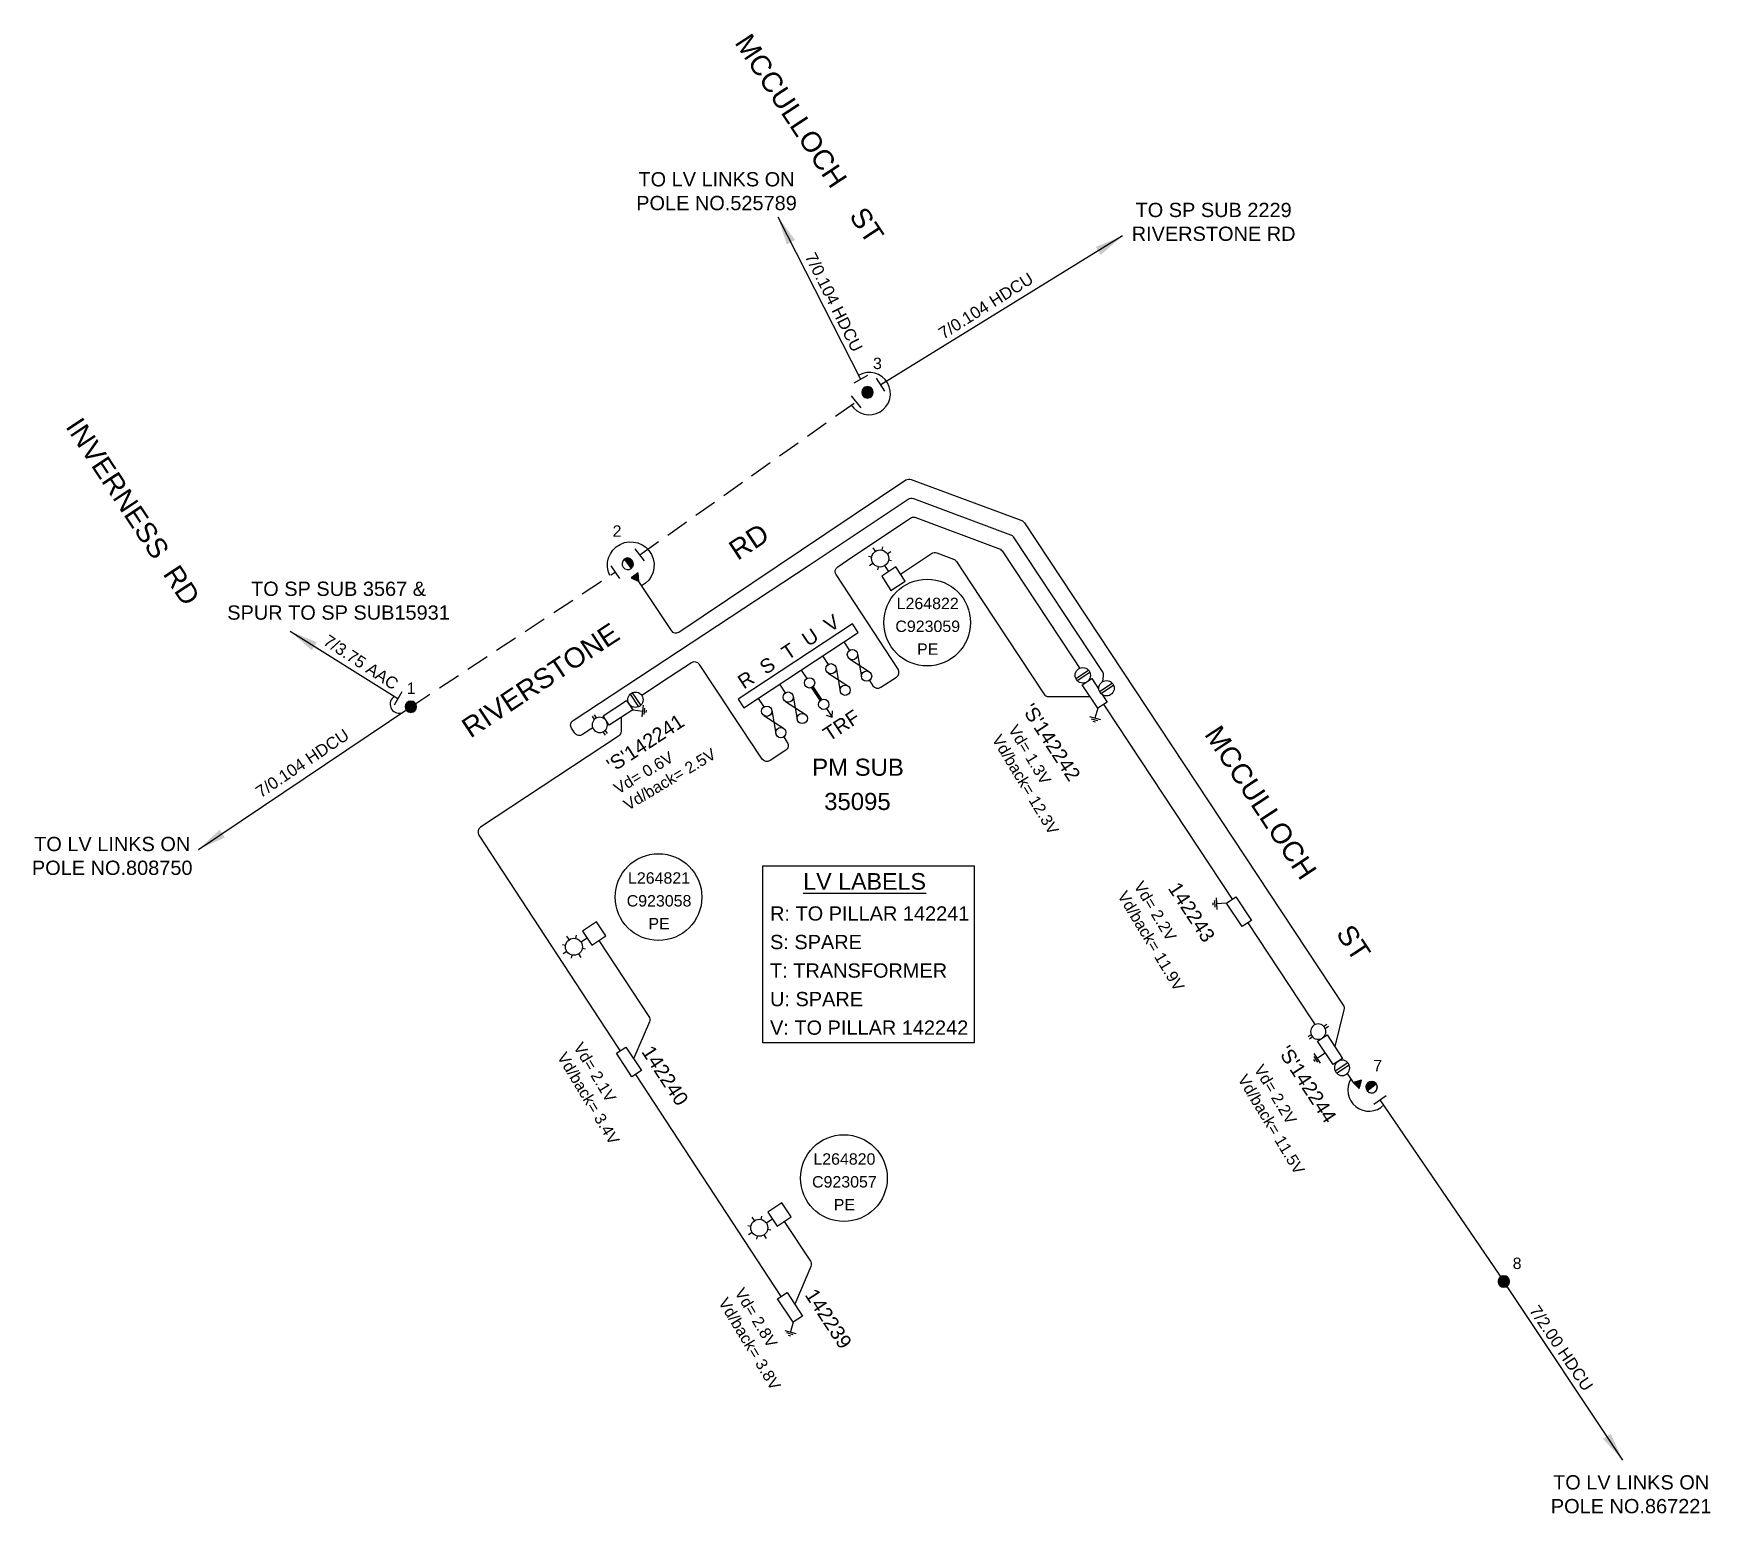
# Model space of a CAD drawing. Header units: metres. Extents: x 302064 to 305578, y 6265466 to 6271990.
# Drawn here: x 302885.8 to 303179.8, y 6267739.3 to 6267998.7 of the extents above; entities that cross this region are included whole.
import ezdxf
from ezdxf.enums import TextEntityAlignment as Align

# ---------------------------------------------------------------- set-up
doc = ezdxf.new("R2010")
doc.units = ezdxf.units.M
doc.linetypes.add('Cable New OH', pattern=[6, 4, -2])
doc.layers.get('0').update_dxf_attribs({"color": 6})
for name, color, linetype in [('_User Miscellaneous1', 7, 'Continuous'), ('Equip_SP_LV_NEW', 7, 'Continuous'), ('Notes_LV_MISC', 7, 'Continuous')]:
    doc.layers.add(name, color=color, linetype=linetype)
doc.styles.add('ARIAL', font='arial.ttf', dxfattribs={"height": 2})
doc.styles.add('POLE_LABEL', font='arial.ttf')
doc.styles.add('SL_LABEL', font='arial.ttf')
doc.styles.get("Standard").update_dxf_attribs({"font": 'arial.ttf'})
doc.linetypes.add('Cable 2', pattern='A,7.5,-0.4,[">",Standard,S=4,R=0,X=0.4,Y=-1.9],-4.2', length=12.1)
doc.linetypes.add('Cable 4', pattern='A,5.25,-0.1,["o",Standard,S=2,R=0,X=1.2,Y=-0.7],-4', length=9.35)
doc.linetypes.add('Cable New UG', pattern='A,7,-0.25,["x",Standard,S=2,R=0,X=0.2,Y=-0.8],-2.1', length=9.35)
doc.dimstyles.new('GISCAD Dim Style', dxfattribs={"dimtxt": 2.5, "dimasz": 3, "dimexe": 1.25, "dimexo": 0.625, "dimtad": 1, "dimtoh": 1, "dimdec": 1, "dimtxsty": 'ARIAL', "dimcen": 2.5, "dimadec": 0, "dimazin": 0, "dimtfac": 1, "dimtdec": 1, "dimtmove": 0, "dimatfit": 3, "dimfxl": 1.25, "dimarcsym": 0})

msp = doc.modelspace()

# ---------------------------------------------------------------- texts
at = {"layer": '_User Miscellaneous1', "lineweight": 25}
for s, rotation, p in [('MCCULLOCH    ST', 303.46246, (303008.627, 6267997.096)), ('INVERNESS  RD', 303.46246, (302891.327, 6267929.816)), ('RIVERSTONE                  RD', 33.63309, (302962.429, 6267875.097))]:
    msp.add_text(s, height=3.5, rotation=rotation, dxfattribs=at).set_placement(p)
at = {"layer": '_User Miscellaneous1', "lineweight": 25, "style": 'ARIAL'}
for s, p in [('V', (303025.717, 6267895.355)), ('U', (303021.96, 6267892.877)), ('T', (303018.204, 6267890.399)), ('R', (303010.691, 6267885.443)), ('S', (303014.448, 6267887.921)), ('TRF', (303027.428, 6267877.435))]:
    msp.add_text(s, height=2.5, rotation=33.41138, dxfattribs=at).set_placement(p, align=Align.MIDDLE_CENTER)
at = {"layer": '_User Miscellaneous1', "lineweight": 25, "char_height": 2.5, "attachment_point": 2, "style": 'ARIAL'}
for s, width, insert in [('TO LV LINKS ON POLE NO.525789', 36.04915, (303005.542, 6267974.401)), ('TO SP SUB 2229 RIVERSTONE RD ', 34.10401, (303092.674, 6267969.022)), ('TO SP SUB 3567 & SPUR TO SP SUB15931 ', 40.04248, (302939.294, 6267902.627)), ('TO LV LINKS ON POLE NO.808750', 36.04915, (302899.622, 6267857.896)), ('TO LV LINKS ON POLE NO.867221', 36.04915, (303165.857, 6267746.015, 62.019))]:
    msp.add_mtext_dynamic_manual_height_columns(s, width=width, gutter_width=17.5, heights=[10.798], dxfattribs=dict(at, insert=insert))
at = {"layer": '_User Miscellaneous1', "lineweight": 25, "char_height": 2.5, "width": 23.21823, "attachment_point": 1, "line_spacing_factor": 1.2}
for s, insert, rotation in [('\\pi2.332;{\\H0.83335x;\\C7;7/0.104 HDCU}', (303021.812, 6267962.637), 296.42601), ('\\pi2.332;{\\H0.83335x;\\C7;7/0.104 HDCU}', (303042.234, 6267945.554), 32.32703), ('\\pi4.2931;{\\H0.83335x;\\C7;7/3.75 AAC}', (302934.004, 6267895.825), 326.69478), ('\\pi2.332;{\\H0.83335x;\\C7;7/0.104 HDCU}', (302922.582, 6267865.073), 34), ('\\pi3.1413;{\\H0.83335x;\\C7;7/2.00 HDCU}', (303147.878, 6267778.653), 304)]:
    msp.add_mtext(s, dxfattribs=dict(at, insert=insert, rotation=rotation))
at = {"layer": '_User Miscellaneous1', "lineweight": 25, "char_height": 2, "width": 4.42822, "attachment_point": 1}
for s, insert in [('\\pi1.5593;3', (303031.418, 6267941.881)), ('\\pi1.5518;2', (302985.785, 6267912.492)), ('\\pi1.8458;1', (302949.4, 6267884.951)), ('\\pi1.5668;7', (303119.093, 6267818.806)), ('\\pi1.5552;8', (303143.535, 6267784.152))]:
    msp.add_mtext(s, dxfattribs=dict(at, insert=insert))
at = {"layer": '_User Miscellaneous1', "lineweight": 25, "attachment_point": 1, "line_spacing_factor": 1.2}
for s, insert, char_height, width in [('\\pi2.0954;PM SUB \\P\\pi4.2011;35095', (303020.217, 6267871.605), 3, 19.71264), ('      {\\H1.1667x;\\LLV \\fArial|b0|i0|c204|p34;LABEL\\fArial|b0|i0|c0|p34;S\\fArial|b0|i0|c204|p34;\\P\\H0.85714x;\\lR: }TO PILLAR 142241\\PS: SPARE\\PT{\\fArial|b0|i0|c204|p34;: }TRANSFORMER\\PU: SPARE\\PV{\\fArial|b0|i0|c204|p34;: }TO PILLAR 142242', (303014.926, 6267851.554), 2.49999, 36.38951)]:
    msp.add_mtext(s, dxfattribs=dict(at, insert=insert, char_height=char_height, width=width))
at = {"layer": '_User Miscellaneous1', "lineweight": 25, "char_height": 2, "attachment_point": 5, "line_spacing_factor": 1.2, "style": 'ARIAL'}
for s, insert in [('L264821\\PC923058\\PPE', (302995.472, 6267846.687)), ('L264820\\PC923057\\PPE', (303027.96, 6267797.437))]:
    msp.add_mtext(s, dxfattribs=dict(at, insert=insert))

# ---------------------------------------------------------------- blocks, each defined once
blk = doc.blocks.new('PILLAR_NEW')
blk.add_wipeout([(-2.47, 0.99), (2.47, 0.99), (2.47, -0.99), (-2.47, -0.99)])
at = {"lineweight": -3}
blk.add_lwpolyline([(-2.47, 0.99), (2.47, 0.99), (2.47, -0.99), (-2.47, -0.99)], close=True, dxfattribs=at)
for tag, height, flags, p in [('ASSET_NUM', 2.5, 8, (2, 4)), ('STREET_CODE', 0.2, 9, (1.5, 2)), ('OWNED_BY', 0.2, 9, (1.5, 1.8)), ('OPERATED_BY', 0.2, 9, (1.5, 1.6)), ('STATE', 0.2, 9, (1.5, 1.2)), ('SUPPORT_TYPE', 0.2, 9, (1.5, 1)), ('SUBURB', 0.2, 9, (1.5, 0.2)), ('STREETNAME', 0.2, 9, (1.5, 0)), ('MAINTAINED_BY', 0.2, 9, (1.5, 1.4)), ('USAGE', 0.2, 9, (1.5, 0.8)), ('LEGEND', 0.2, 9, (1.5, 0.6)), ('PARENT', 0.2, 9, (1.5, 0.4)), ('Z', 0.2, 1, (1.5, -0.6)), ('LOCATION', 0.2, 9, (1.5, -0.2)), ('NOTES', 0.2, 9, (1.5, -0.4))]:
    blk.add_attdef(tag, text='', height=height, dxfattribs=dict(flags=flags)).set_placement(p, align=Align.MIDDLE_LEFT)
blk = doc.blocks.new('POLE_EXT')
blk.add_hatch(color=256).paths.add_polyline_path([(-1, 0, 1), (1, 0, 1)])
blk.add_lwpolyline([(-1, 0, 1), (1, 0, 1)], format="xyb", close=True)
for tag, height, flags, p in [('pNumber', 2.5, 8, (-17.84, 2.07)), ('OWNED_BY', 0.2, 9, (1.35, -0.4)), ('SPECIAL_USE', 0.2, 9, (1.35, -0.8)), ('STATE', 0.2, 9, (1.35, -1)), ('cLV', 0.2, 9, (1.35, -1.4)), ('hDepth', 0.2, 9, (1.35, -1.6)), ('hDia', 0.2, 9, (1.35, -1.8)), ('cHV', 0.2, 9, (1.35, -2)), ('PARENT', 0.2, 9, (1.35, -0.6)), ('USAGE', 0.2, 9, (1.35, -1.2)), ('LBRACKET', 0.2, 9, (1.35, -2.2)), ('LExisting', 0.2, 9, (1.35, -2.4)), ('LANTNUMBER', 0.2, 9, (1.35, -2.6)), ('LOther', 0.2, 9, (1.35, -2.8)), ('LRemove', 0.2, 9, (1.35, -3)), ('cLinedev', 0.2, 9, (1.35, -3.4)), ('pExisting', 0.2, 9, (1.35, -3.8)), ('pFooting', 0.2, 9, (1.35, -4.4)), ('pNew', 0.2, 9, (1.35, -4.6)), ('pRelocate', 0.2, 9, (1.35, -5)), ('pRemove', 0.2, 9, (1.35, -5.2)), ('pReplace', 0.2, 9, (1.35, -5.4)), ('pStay', 0.2, 9, (1.35, -5.6)), ('pType', 0.2, 9, (1.35, -5.8)), ('LEGEND', 0.2, 9, (1.35, -3.2)), ('LOCATION', 0.2, 9, (1.35, -3.6)), ('PFNUMBER', 0.2, 9, (1.35, -4)), ('NEWPFNUMBER', 0.2, 9, (1.35, -4.2)), ('cspan', 0.2, 9, (1.35, -6)), ('STREETNAME', 0.2, 9, (1.35, -6.2)), ('SUBURB', 0.2, 9, (1.35, -6.4)), ('OPERATED_BY', 0.2, 9, (1.36, -7.01)), ('NOTES', 0.2, 9, (1.35, -6.6)), ('MAINTAINED_BY', 0.2, 9, (1.36, -6.81))]:
    blk.add_attdef(tag, text='', height=height, dxfattribs=dict(flags=flags)).set_placement(p, align=Align.MIDDLE_LEFT)
at = {"style": 'POLE_LABEL'}
for tag, height, flags, p in [('ASSET_NUM', 2.5, 8, (2, 2)), ('STRUCTURE_PLANT_NUMBER', 0.2, 9, (1.35, 0.03)), ('STREET_CODE', 0.2, 9, (1.35, -0.2))]:
    blk.add_attdef(tag, text='', height=height, dxfattribs=dict(at, flags=flags)).set_placement(p, align=Align.MIDDLE_LEFT)
at = {"flags": 1}
blk.add_attdef('Z', (1.35, -7.33), '', height=0.2, dxfattribs=at)
blk = doc.blocks.new('UGOH_NEW')
blk.add_hatch(color=256).paths.add_polyline_path([(-0.75, 1.7), (0.75, 1.7), (0, 3)])
blk.add_lwpolyline([(-0.75, 1.7), (0.75, 1.7), (0, 3)], close=True)
for tag, flags, p in [('CONSTRUCTED_VOLTAGE', 9, (1.5, 0)), ('ACTUAL_STATUS', 9, (1.5, -1.6)), ('OPERATING_VOLTAGE', 9, (1.5, -0.2)), ('ORIENTATION', 9, (1.5, -0.4)), ('STATE', 9, (1.5, -0.6)), ('OWNED_BY', 9, (1.5, -1)), ('OPERATED_BY', 9, (1.5, -1.2)), ('TYPE', 1, (1.5, -2)), ('USAGE', 9, (1.5, -0.8)), ('MAINTAINED_BY', 9, (1.5, -1.4)), ('NUMBER_OF_PHASES', 9, (1.5, -1.8))]:
    blk.add_attdef(tag, text='', height=0.2, dxfattribs=dict(flags=flags)).set_placement(p, align=Align.MIDDLE_LEFT)
blk = doc.blocks.new('*U77')
for tag, flags, p in [('ACTUAL_STATUS', 9, (1.5, 0)), ('CONSTRUCTED_VOLTAGE', 9, (1.5, -0.2)), ('OPERATING_VOLTAGE', 9, (1.5, -0.6)), ('ORIENTATION', 9, (1.5, -0.8)), ('STATE', 9, (1.5, -1)), ('SWITCH_TYPE', 9, (1.5, -1.2)), ('OWNED_BY', 9, (1.5, -1.8)), ('OPERATED_BY', 9, (1.5, -2)), ('TYPE', 9, (1.5, -2.6)), ('Z', 1, (1.5, -2.8)), ('NO_PHASES', 9, (1.5, -0.4)), ('USAGE', 9, (1.5, -1.4)), ('NOTES', 9, (1.5, -1.6)), ('MAINTAINED_BY', 9, (1.5, -2.2)), ('NUMBER_OF_PHASES', 9, (1.5, -2.4))]:
    blk.add_attdef(tag, text='', height=0.2, dxfattribs=dict(flags=flags)).set_placement(p, align=Align.MIDDLE_LEFT)
blk.add_wipeout([(-493.49, -42.93), (-493.46, -42.74), (-493.46, -42.56), (-493.48, -42.37), (-493.52, -42.19), (-493.59, -42.01), (-493.68, -41.85), (-493.79, -41.69), (-493.91, -41.55), (-494.06, -41.43), (-494.21, -41.33), (-494.38, -41.25), (-494.56, -41.19), (-494.74, -41.15), (-494.93, -41.14), (-495.12, -41.14), (-495.3, -41.18), (-495.48, -41.23), (-495.65, -41.31), (-495.81, -41.41), (-495.96, -41.53), (-496.09, -41.66), (-496.2, -41.81), (-496.3, -41.98), (-496.37, -42.15), (-496.42, -42.33), (-496.44, -42.52), (-496.44, -42.7), (-496.42, -42.89), (-496.38, -43.07), (-496.31, -43.25), (-496.22, -43.41), (-496.12, -43.57), (-495.99, -43.7), (-495.85, -43.83), (-495.69, -43.93), (-495.52, -44.01), (-495.34, -44.07), (-495.16, -44.11), (-494.97, -44.12), (-494.78, -44.11), (-494.6, -44.08), (-494.42, -44.03), (-494.25, -43.95), (-494.09, -43.85), (-493.94, -43.73), (-493.81, -43.6), (-493.7, -43.45), (-493.61, -43.28), (-493.54, -43.11)])
for p, q in [((-495.98, -41.53), (-494.34, -44)), ((-495.56, -41.26), (-493.93, -43.73))]:
    blk.add_line(p, q)
blk.add_circle((-494.95, -42.63), 1.5)
blk = doc.blocks.new('*U78')
for tag, flags, p in [('ACTUAL_STATUS', 9, (1.5, 0)), ('CONSTRUCTED_VOLTAGE', 9, (1.5, -0.2)), ('OPERATING_VOLTAGE', 9, (1.5, -0.6)), ('ORIENTATION', 9, (1.5, -0.8)), ('STATE', 9, (1.5, -1)), ('SWITCH_TYPE', 9, (1.5, -1.2)), ('OWNED_BY', 9, (1.5, -1.8)), ('OPERATED_BY', 9, (1.5, -2)), ('TYPE', 9, (1.5, -2.6)), ('Z', 1, (1.5, -2.8)), ('NO_PHASES', 9, (1.5, -0.4)), ('USAGE', 9, (1.5, -1.4)), ('NOTES', 9, (1.5, -1.6)), ('MAINTAINED_BY', 9, (1.5, -2.2)), ('NUMBER_OF_PHASES', 9, (1.5, -2.4))]:
    blk.add_attdef(tag, text='', height=0.2, dxfattribs=dict(flags=flags)).set_placement(p, align=Align.MIDDLE_LEFT)
blk.add_wipeout([(-494.65, -41.17), (-494.84, -41.14), (-495.03, -41.14), (-495.21, -41.16), (-495.39, -41.2), (-495.57, -41.27), (-495.74, -41.36), (-495.89, -41.47), (-496.03, -41.59), (-496.15, -41.73), (-496.25, -41.89), (-496.33, -42.06), (-496.39, -42.24), (-496.43, -42.42), (-496.45, -42.61), (-496.44, -42.8), (-496.4, -42.98), (-496.35, -43.16), (-496.27, -43.33), (-496.17, -43.49), (-496.05, -43.64), (-495.92, -43.77), (-495.77, -43.88), (-495.61, -43.97), (-495.43, -44.04), (-495.25, -44.09), (-495.07, -44.12), (-494.88, -44.12), (-494.69, -44.1), (-494.51, -44.06), (-494.33, -43.99), (-494.17, -43.9), (-494.01, -43.79), (-493.88, -43.67), (-493.75, -43.52), (-493.65, -43.37), (-493.57, -43.2), (-493.51, -43.02), (-493.47, -42.84), (-493.46, -42.65), (-493.47, -42.46), (-493.5, -42.28), (-493.56, -42.1), (-493.63, -41.93), (-493.73, -41.77), (-493.85, -41.62), (-493.98, -41.49), (-494.13, -41.38), (-494.3, -41.29), (-494.47, -41.21)])
for p, q in [((-496.32, -43.24), (-493.86, -41.61)), ((-496.05, -43.65), (-493.58, -42.02))]:
    blk.add_line(p, q)
blk.add_circle((-494.95, -42.63), 1.5)
blk = doc.blocks.new('earth')
at = {"layer": 'Equip_SP_LV_NEW'}
for p, q in [((0, 0), (0, -1.97)), ((-1.11, -1.97), (1.13, -1.97)), ((-0.66, -2.3), (0.63, -2.3)), ((-0.23, -2.67), (0.24, -2.67))]:
    blk.add_line(p, q, dxfattribs=at)
blk = doc.blocks.new('LV_UG_LINKS_OPEN_EXT')
for p, q in [((-0.25, 1.47), (-0.25, 2.22)), ((0.25, 1.47), (0.25, 2.22)), ((-0.25, -1.47), (-0.25, -2.22)), ((0.25, -1.47), (0.25, -2.22))]:
    blk.add_line(p, q)
at = {"flags": 9}
for tag, p in [('ACTUAL_STATUS', (0, 0)), ('CONSTRUCTED_VOLTAGE', (0, -0.2)), ('OPERATING_VOLTAGE', (0, -0.6)), ('ORIENTATION', (0, -0.8)), ('STATE', (0, -1)), ('SWITCH_TYPE', (0, -1.2)), ('NO_PHASES', (0, -0.4)), ('USAGE', (0, -1.4)), ('NOTES', (0, -1.6))]:
    blk.add_attdef(tag, text='', height=0.2, dxfattribs=at).set_placement(p, align=Align.MIDDLE_LEFT)
at = {"flags": 1}
blk.add_attdef('Z', (0, 0), '', height=0.2, dxfattribs=at)
blk.add_wipeout([(-0.25, 1.47), (-0.43, 1.43), (-0.61, 1.36), (-0.77, 1.28), (-0.93, 1.17), (-1.07, 1.05), (-1.19, 0.9), (-1.29, 0.75), (-1.38, 0.58), (-1.44, 0.4), (-1.48, 0.22), (-1.49, 0.03), (-1.49, -0.16), (-1.45, -0.34), (-1.4, -0.52), (-1.32, -0.69), (-1.23, -0.85), (-1.11, -1), (-0.98, -1.13), (-0.83, -1.24), (-0.66, -1.34), (-0.49, -1.41), (-0.31, -1.46), (-0.13, -1.49), (0.06, -1.49), (0.25, -1.47), (0.43, -1.43), (0.61, -1.36), (0.77, -1.28), (0.93, -1.17), (1.07, -1.05), (1.19, -0.9), (1.29, -0.75), (1.38, -0.58), (1.44, -0.4), (1.48, -0.22), (1.49, -0.03), (1.49, 0.16), (1.45, 0.34), (1.4, 0.52), (1.32, 0.69), (1.23, 0.85), (1.11, 1), (0.98, 1.13), (0.83, 1.24), (0.66, 1.34), (0.49, 1.41), (0.31, 1.46), (0.13, 1.49), (-0.06, 1.49)])
blk.add_lwpolyline([(0, -1.49, 1), (0, 1.49, 1)], format="xyb", close=True)
blk = doc.blocks.new('POLE_REPLACE_NEW')
for tag, flags, p in [('LOther', 9, (1.5, -2.6)), ('LRemove', 9, (1.5, -2.8)), ('LEGEND', 9, (1.5, -3)), ('cLinedev', 9, (1.5, -3.2)), ('cspan', 9, (1.5, -5.6)), ('SUBURB', 9, (1.5, -5.8)), ('pExisting', 9, (1.5, -3.4)), ('PFNUMBER', 9, (1.5, -3.6)), ('NEWPFNUMBER', 9, (1.5, -3.8)), ('pFooting', 9, (1.5, -4)), ('pNew', 9, (1.5, -4.2)), ('pNumber', 9, (1.5, -4.4)), ('pRelocate', 9, (1.5, -4.6)), ('pRemove', 9, (1.5, -4.8)), ('pReplace', 9, (1.5, -5)), ('pStay', 9, (1.5, -5.2)), ('pType', 9, (1.5, -5.4)), ('STREETNAME', 9, (1.5, -6)), ('OPERATED_BY', 9, (1.5, -6.6)), ('Z', 1, (1.5, -7)), ('LOCATION', 9, (1.5, -6.2)), ('NOTES', 9, (1.5, -6.4)), ('MAINTAINED_BY', 9, (1.5, -6.8))]:
    blk.add_attdef(tag, text='', height=0.2, dxfattribs=dict(flags=flags)).set_placement(p, align=Align.MIDDLE_LEFT)
blk.add_wipeout([(0, 1), (-0.13, 0.99), (-0.25, 0.97), (-0.37, 0.93), (-0.48, 0.88), (-0.59, 0.81), (-0.68, 0.73), (-0.77, 0.64), (-0.84, 0.54), (-0.9, 0.43), (-0.95, 0.31), (-0.98, 0.19), (-1, 0.06), (-1, -0.06), (-0.98, -0.19), (-0.95, -0.31), (-0.9, -0.43), (-0.84, -0.54), (-0.77, -0.64), (-0.68, -0.73), (-0.59, -0.81), (-0.48, -0.88), (-0.37, -0.93), (-0.25, -0.97), (-0.13, -0.99), (0, -1), (0.13, -0.99), (0.25, -0.97), (0.37, -0.93), (0.48, -0.88), (0.59, -0.81), (0.68, -0.73), (0.77, -0.64), (0.84, -0.54), (0.9, -0.43), (0.95, -0.31), (0.98, -0.19), (1, -0.06), (1, 0.06), (0.98, 0.19), (0.95, 0.31), (0.9, 0.43), (0.84, 0.54), (0.77, 0.64), (0.68, 0.73), (0.59, 0.81), (0.48, 0.88), (0.37, 0.93), (0.25, 0.97), (0.13, 0.99)])
h = blk.add_hatch(color=256)
edge = h.paths.add_edge_path()
edge.add_arc((0, 0), 1, 270, 450)
edge.add_line((0, 1), (0, -1))
blk.add_lwpolyline([(0, 1), (0, -1)])
at = {"lineweight": -3}
blk.add_arc((0, 0), 1, 90, 270, dxfattribs=at)
blk.add_arc((0, 0), 1, 270, 90)
for tag, height, flags, p in [('ASSET_NUM', 2.5, 8, (2, 2)), ('STREET_CODE', 0.2, 9, (1.5, 0)), ('OWNED_BY', 0.2, 9, (1.5, -0.2)), ('SPECIAL_USE', 0.2, 9, (1.5, -0.6)), ('STATE', 0.2, 9, (1.5, -0.8)), ('cLV', 0.2, 9, (1.5, -1.2)), ('cHV', 0.2, 9, (1.5, -1.8)), ('PARENT', 0.2, 9, (1.5, -0.4)), ('USAGE', 0.2, 9, (1.5, -1)), ('hDepth', 0.2, 9, (1.5, -1.4)), ('hDia', 0.2, 9, (1.5, -1.6)), ('LBRACKET', 0.2, 9, (1.5, -2)), ('LExisting', 0.2, 9, (1.5, -2.2)), ('LANTNUMBER', 0.2, 9, (1.5, -2.4))]:
    blk.add_attdef(tag, text='', height=height, dxfattribs=dict(flags=flags)).set_placement(p, align=Align.MIDDLE_LEFT)
at = {"style": 'POLE_LABEL', "flags": 9}
blk.add_attdef('STRUCTURE_PLANT_NUMBER', text='', height=0.2, dxfattribs=at).set_placement((1.5, 0.24), align=Align.MIDDLE_LEFT)
blk = doc.blocks.new('*U84')
for p, q in [((0, 5.72), (0, 6.47)), ((-2.25, 4.22), (-1.5, 4.22)), ((-1.46, 5.68), (-1.06, 5.28)), ((-1.46, 2.76), (-1.06, 3.16)), ((1.46, 5.68), (1.06, 5.28)), ((1.46, 2.76), (1.06, 3.16)), ((1.5, 4.22), (2.25, 4.22)), ((0, 0), (0, 2.72)), ((0, 0), (0, 0))]:
    blk.add_line(p, q)
blk.add_circle((0, 4.22), 1.5)
at = {"style": 'SL_LABEL'}
for tag, height, flags, p in [('ASSET_NUM', 2.5, 8, (2, 2)), ('STREET_CODE', 0.2, 9, (0, -0.2))]:
    blk.add_attdef(tag, text='', height=height, dxfattribs=dict(at, flags=flags)).set_placement(p, align=Align.MIDDLE_LEFT)
for tag, p, flags in [('Z', (0, 0), 1), ('OPERATED_BY', (0, -9.61), 9)]:
    blk.add_attdef(tag, p, '', height=0.2, dxfattribs=dict(flags=flags))
for tag, height, flags, p in [('CONSTRUCTED_VOLTAGE', 0.2, 9, (0, -0.4)), ('CONTROL_TYPE', 0.2, 9, (0, -0.6)), ('OPERATING_VOLTAGE', 0.2, 9, (0, -1.4)), ('ORIENTATION', 0.2, 9, (0, -1.6)), ('OWNED_BY', 0.2, 9, (0, -1.8)), ('STATE', 0.2, 9, (0, -2)), ('CEXIST', 0.2, 9, (0, -2.4)), ('CNEW', 0.2, 9, (0, -2.6)), ('CNUMBER', 0.2, 9, (0, -2.8)), ('CREMOVE', 0.2, 9, (0, -3)), ('LANTERN_PURPOSE', 0.2, 9, (0, -0.8)), ('LANTERN_TYPE', 0.2, 9, (0, -1)), ('NO_PHASES', 0.2, 9, (0, -1.2)), ('USAGE', 0.2, 9, (0, -2.2)), ('LNUMBER', 2.5, 8, (1.2, -2.8)), ('CREPLACE', 0.2, 9, (0, -3.2)), ('LKINGHEIGHT', 0.2, 9, (0, -3.4)), ('LBRACKET', 0.2, 9, (0, -3.6)), ('LBRACKETVOCAB', 0.2, 9, (0, -3.8)), ('LCATEGORY', 0.2, 9, (0, -4)), ('LCHARGE1', 0.2, 9, (0, -4.2)), ('LCHARGE1PERCENT', 0.2, 9, (0, -4.4)), ('LCHARGE2', 0.2, 9, (0, -4.6)), ('LCHARGE2PERCENT', 0.2, 9, (0, -4.8)), ('LCHARGE3', 0.2, 9, (0, -5)), ('LCHARGE3PERCENT', 0.2, 9, (0, -5.2)), ('LEXIST', 0.2, 9, (0, -5.4)), ('LLAMP', 0.2, 9, (0, -5.6)), ('LLAMPVOCAB', 0.2, 9, (0, -5.8)), ('SUBURB', 0.2, 9, (0, -8.6)), ('STREETNAME', 0.2, 9, (0, -8.8)), ('LMAST', 0.2, 9, (0, -6)), ('LMASTVOCAB', 0.2, 9, (0, -6.2)), ('LNEW', 0.2, 9, (0, -6.4)), ('LANTNUMBER', 0.2, 9, (0, -6.6)), ('LOUTREACH', 0.2, 9, (0, -7)), ('LOUTREACHVOCAB', 0.2, 9, (0, -7.2)), ('LRATECODE', 0.2, 9, (0, -7.4)), ('LREMOVE', 0.2, 9, (0, -7.6)), ('LREPLACE', 0.2, 9, (0, -7.8)), ('LTYPE', 0.2, 9, (0, -8)), ('LTYPEVOCAB', 0.2, 9, (0, -8.2)), ('LEGEND', 0.2, 9, (0, -8.4)), ('LOCATION', 0.2, 9, (0, -9)), ('NOTES', 0.2, 9, (0, -9.2)), ('MAINTAINED_BY', 0.2, 9, (0, -9.86))]:
    blk.add_attdef(tag, text='', height=height, dxfattribs=dict(flags=flags)).set_placement(p, align=Align.MIDDLE_LEFT)
blk = doc.blocks.new('COLUMN_NEW')
blk.add_wipeout([(-1.485, -1.485), (1.485, -1.485), (1.485, 1.485), (-1.485, 1.485)])
at = {"lineweight": -3}
blk.add_lwpolyline([(-1.485, -1.485), (1.485, -1.485), (1.485, 1.485), (-1.485, 1.485)], close=True, dxfattribs=at)
for tag, height, flags, p in [('ASSET_NUM', 2.5, 8, (2, 2)), ('STREET_CODE', 0.2, 9, (1.5, 0)), ('Z', 0.2, 1, (1.5, -2.8)), ('OWNED_BY', 0.2, 9, (1.5, -0.4)), ('OPERATED_BY', 0.2, 9, (1.5, -0.6)), ('STATE', 0.2, 9, (1.5, -1)), ('SUBURB', 0.2, 9, (1.5, -1.8)), ('STREETNAME', 0.2, 9, (1.5, -2)), ('COLUMN_TYPE', 0.2, 9, (1.5, -0.2)), ('USAGE', 0.2, 9, (1.5, -1.2)), ('MAINTAINED_BY', 0.2, 9, (1.5, -0.8)), ('LEGEND', 0.2, 9, (1.5, -1.4)), ('PARENT', 0.2, 9, (1.5, -1.6)), ('LOCATION', 0.2, 9, (1.5, -2.2)), ('NOTES', 0.2, 9, (1.5, -2.4)), ('LABEL_ALIGNMENT', 0.2, 9, (1.5, -2.6))]:
    blk.add_attdef(tag, text='', height=height, dxfattribs=dict(flags=flags)).set_placement(p, align=Align.MIDDLE_LEFT)
at = {"style": 'POLE_LABEL', "flags": 9}
blk.add_attdef('STRUCTURE_PLANT_NUMBER', text='', height=0.2, dxfattribs=at).set_placement((1.5, 0.242), align=Align.MIDDLE_LEFT)
blk = doc.blocks.new('*U103')
for tag, flags, p in [('ACTUAL_STATUS', 9, (1.5, 0)), ('CONSTRUCTED_VOLTAGE', 9, (1.5, -0.2)), ('OPERATING_VOLTAGE', 9, (1.5, -0.6)), ('ORIENTATION', 9, (1.5, -0.8)), ('STATE', 9, (1.5, -1)), ('SWITCH_TYPE', 9, (1.5, -1.2)), ('OWNED_BY', 9, (1.5, -1.8)), ('OPERATED_BY', 9, (1.5, -2)), ('TYPE', 9, (1.5, -2.6)), ('Z', 1, (1.5, -2.8)), ('NO_PHASES', 9, (1.5, -0.4)), ('USAGE', 9, (1.5, -1.4)), ('NOTES', 9, (1.5, -1.6)), ('MAINTAINED_BY', 9, (1.5, -2.2)), ('NUMBER_OF_PHASES', 9, (1.5, -2.4))]:
    blk.add_attdef(tag, text='', height=0.2, dxfattribs=dict(flags=flags)).set_placement(p, align=Align.MIDDLE_LEFT)
blk.add_wipeout([(-494.78, -40.95), (-494.96, -40.92), (-495.15, -40.92), (-495.34, -40.94), (-495.52, -40.99), (-495.7, -41.05), (-495.86, -41.14), (-496.01, -41.25), (-496.15, -41.38), (-496.27, -41.52), (-496.38, -41.68), (-496.46, -41.84), (-496.52, -42.02), (-496.56, -42.21), (-496.57, -42.39), (-496.56, -42.58), (-496.53, -42.76), (-496.47, -42.94), (-496.4, -43.11), (-496.3, -43.27), (-496.18, -43.42), (-496.04, -43.55), (-495.89, -43.66), (-495.73, -43.76), (-495.56, -43.83), (-495.38, -43.88), (-495.19, -43.9), (-495, -43.9), (-494.82, -43.88), (-494.63, -43.84), (-494.46, -43.77), (-494.29, -43.68), (-494.14, -43.58), (-494, -43.45), (-493.88, -43.31), (-493.78, -43.15), (-493.7, -42.98), (-493.63, -42.8), (-493.6, -42.62), (-493.58, -42.43), (-493.59, -42.24), (-493.63, -42.06), (-493.68, -41.88), (-493.76, -41.71), (-493.86, -41.55), (-493.97, -41.4), (-494.11, -41.27), (-494.26, -41.16), (-494.42, -41.07), (-494.6, -41)])
for p, q in [((-496.45, -43.02), (-493.98, -41.39)), ((-496.17, -43.44), (-493.71, -41.81))]:
    blk.add_line(p, q)
blk.add_circle((-495.08, -42.41), 1.5)

# ---------------------------------------------------------------- hatches: boundary and pattern name
at = {"layer": '_User Miscellaneous1', "lineweight": 25}
msp.add_hatch(color=256, dxfattribs=at).paths.add_polyline_path([(303022.491, 6267884.239, -0.101021), (303022.19, 6267884.041), (303023.697, 6267881.756, -0.101021), (303023.998, 6267881.955)])

# ---------------------------------------------------------------- linework, layer by layer
for p, q in [((303024.125, 6267889.607), (303025.116, 6267888.105)), ((303027.882, 6267892.084), (303028.873, 6267890.582)), ((303030.255, 6267889.984), (303030.96, 6267885.92)), ((303020.368, 6267887.13), (303021.36, 6267885.627)), ((303025.121, 6267886.599), (303028.58, 6267884.352)), ((303026.498, 6267887.507), (303027.203, 6267883.444)), ((303028.878, 6267889.076), (303032.337, 6267886.829)), ((303016.612, 6267884.652), (303017.603, 6267883.149)), ((303017.608, 6267881.643), (303021.067, 6267879.396)), ((303018.986, 6267882.552), (303019.69, 6267878.488)), ((303015.229, 6267880.074), (303015.934, 6267876.01)), ((303024.829, 6267880.368), (303025.818, 6267878.868))]:
    msp.add_line(p, q, dxfattribs=at)
for points in [[(303029.149, 6267933.607, 2.3261184), (303030.498, 6267938.839)], [(302986.847, 6267903.686, -2.3758694), (302992.42, 6267901.879)], [(302949.107, 6267882.52, 0.8458189), (302950.307, 6267879.593)]]:
    msp.add_lwpolyline(points, format="xyb", dxfattribs=at)
at = {"layer": '_User Miscellaneous1', "lineweight": 25, "flags": 128}
for points in [[(303031.984, 6267938.743), (303029.633, 6267937.439)], [(303035.069, 6267936.027), (303033.575, 6267938.262)], [(303029.137, 6267935.191), (303030.818, 6267933.092)], [(302992.947, 6267906.266), (302991.294, 6267908.386)], [(302987.006, 6267905.4), (302988.543, 6267903.194)], [(302950.4, 6267883.297), (302949.026, 6267880.986)], [(303120.733, 6267811.041), (303122.935, 6267812.584)]]:
    msp.add_lwpolyline(points, dxfattribs=at)
at = {"layer": '_User Miscellaneous1', "linetype": 'Cable New OH', "lineweight": 25}
for points in [[(302992.121, 6267907.326), (303029.978, 6267934.142)], [(302951.956, 6267880.703), (302987.774, 6267904.297)]]:
    msp.add_lwpolyline(points, dxfattribs=at)
at = {"layer": '_User Miscellaneous1', "linetype": 'Cable New UG', "lineweight": 25, "flags": 128}
for points in [[(302991.196, 6267903.731), (302997.577, 6267894.076, 0.4163235), (302998.968, 6267893.797), (303024.701, 6267911.069), (303038.751, 6267920.444, -0.2407155), (303039.655, 6267920.55), (303059.043, 6267913.33, -0.1589428), (303059.529, 6267912.944), (303115.391, 6267828.391, -0.209709), (303115.527, 6267827.599), (303113.926, 6267821.139)], [(302986.076, 6267878.453), (302982.077, 6267875.81, -0.4142136), (302980.692, 6267876.093), (302980.14, 6267876.927, -0.4142136), (302980.423, 6267878.313), (303021.801, 6267905.509), (303026.37, 6267908.576), (303039.141, 6267917.098, -0.2407155), (303040.045, 6267917.203), (303057.08, 6267910.86, -0.1589428), (303057.565, 6267910.474), (303073.152, 6267886.882, -0.209709), (303073.288, 6267886.09), (303072.939, 6267883.403)], [(303032.344, 6267885.324), (303032.963, 6267884.388, 0.4137057), (303034.348, 6267884.106), (303037.087, 6267885.914, 0.4135155), (303037.372, 6267887.298), (303026.5, 6267903.853, -0.4120632), (303026.781, 6267905.234), (303029.287, 6267906.916), (303039.547, 6267913.762, -0.1993022), (303040.3, 6267913.907), (303054.958, 6267908.449, -0.1985406), (303055.59, 6267908.021), (303095.933, 6267846.958)], [(302988.809, 6267878.807), (302988.809, 6267876.399, -0.2518077), (302988.36, 6267875.564), (302964.175, 6267859.577, 0.4129018), (302963.889, 6267858.195), (303016.824, 6267777.329)], [(303098.662, 6267842.828), (303116.93, 6267815.176, 0.1857782), (303117.515, 6267814.759), (303118.4, 6267814.531)]]:
    msp.add_lwpolyline(points, format="xyb", dxfattribs=at)
at = {"layer": '_User Miscellaneous1', "lineweight": 25}
for points in [[(303010.361, 6267880.521), (303030.383, 6267893.726), (303029.387, 6267895.237), (303009.366, 6267882.031)], [(303013.676, 6267821.782), (303013.676, 6267852.804), (303050.727, 6267852.804), (303050.727, 6267821.782)]]:
    msp.add_lwpolyline(points, close=True, dxfattribs=at)
msp.add_lwpolyline([(303023.998, 6267881.955), (303022.491, 6267884.239, -0.101021), (303022.19, 6267884.041), (303023.697, 6267881.756, -0.101021)], format="xyb", close=True, dxfattribs=at)
msp.add_lwpolyline([(303024.759, 6267879.247), (303025.818, 6267878.868), (303025.886, 6267879.991)], dxfattribs=at)
for centre, radius in [((303029.369, 6267889.83), 0.9), ((303025.611, 6267887.354), 0.9), ((303031.846, 6267886.074), 0.9), ((303021.855, 6267884.876), 0.9), ((303028.089, 6267883.597), 0.9), ((303018.099, 6267882.398), 0.9), ((303024.333, 6267881.119), 0.9), ((303020.577, 6267878.642), 0.9), ((303016.82, 6267876.164), 0.9), ((302995.381, 6267847.339), 7.599), ((303027.869, 6267798.089), 7.599)]:
    msp.add_circle(centre, radius, dxfattribs=at)

# ---------------------------------------------------------------- block references
for p in [(303032.016, 6267935.804), (302951.956, 6267880.702), (303120.372, 6267814.023), (303143.538, 6267779.97)]:
    msp.add_blockref('POLE_EXT', p, dxfattribs=at)
for name, p, rotation in [('*U84', (303036.545, 6267903.172), 33.42758537884881), ('UGOH_NEW', (302990.481, 6267901.462), 333.4300415176536), ('*U84', (302984.066, 6267840.97), 123.6319973814984), ('UGOH_NEW', (303116.487, 6267813.116), 315.5484583998488), ('*U84', (303016.554, 6267791.721), 123.6319973814984)]:
    msp.add_blockref(name, p, dxfattribs=dict(at, rotation=rotation))

msp.set_redraw_order([(e.dxf.handle, doc.entitydb.next_handle()) for e in msp.query("TEXT MTEXT ATTDEF DIMENSION ARC_DIMENSION")])  # texts and dimensions are drawn at this point

# ---------------------------------------------------------------- leaders
at = {"layer": '_User Miscellaneous1', "lineweight": 25}
for points in [[(303016.305, 6267966.582), (303030.809, 6267938.091)], [(303076.715, 6267963.215), (303034.327, 6267937.138)], [(302930.795, 6267893.942), (302949.714, 6267882.142)], [(302914.76, 6267855.681), (302951.956, 6267880.703)], [(303164.376, 6267748.678, 124.038), (303143.538, 6267779.97, 124.038)]]:
    msp.add_leader(points, dimstyle='GISCAD Dim Style', override={"dimasz": 5, "dimgap": 0.625, "dimtad": 0, "dimfxl": 0.18}, dxfattribs=at)

# ---------------------------------------------------------------- next in the draw order: block references
for name, p, rotation in [('POLE_REPLACE_NEW', (302989.989, 6267905.752), 37.58444458267455), ('COLUMN_NEW', (303036.548, 6267903.146), 33.20696366753503), ('COLUMN_NEW', (302984.093, 6267840.973), 123.4113756701846), ('COLUMN_NEW', (303016.581, 6267791.724), 123.4113756701846)]:
    msp.add_blockref(name, p, dxfattribs=dict(at, rotation=rotation))
ref = msp.add_blockref('PILLAR_NEW', (303071.84, 6267883.036), dxfattribs=dict(at, rotation=123.4511682459829))
ref.add_attrib('ASSET_NUM', "'S'142242", dxfattribs={"layer": '0', "height": 2.5, "rotation": 303.29697, "flags": 8}).set_placement((303060.041, 6267880.886), align=Align.MIDDLE_LEFT)
at = {"layer": '_User Miscellaneous1', "lineweight": 25, "xscale": 0.9, "yscale": 0.9, "zscale": 0.9}
msp.add_blockref('*U77', (303436.789, 6267920.293), dxfattribs=at)
at = {"layer": '_User Miscellaneous1', "lineweight": 25}
ref = msp.add_blockref('PILLAR_NEW', (303097.122, 6267844.777), dxfattribs=dict(at, rotation=123.4511682459829))
ref.add_attrib('ASSET_NUM', '142243', dxfattribs={"layer": '0', "height": 2.5, "rotation": 303.29697, "flags": 8}).set_placement((303085.628, 6267849.585), align=Align.MIDDLE_LEFT)
for name, p, xscale, yscale, zscale, rotation in [('LV_UG_LINKS_OPEN_EXT', (303111.003, 6267823.766), 0.8999999999999999, 0.8999999999999999, 0.8999999999999999, 123.8926887948313), ('*U78', (303325.242, 6268212.113), -0.9, 0.9, 0.9, 246.9023364918769)]:
    msp.add_blockref(name, p, dxfattribs=dict(at, xscale=xscale, yscale=yscale, zscale=zscale, rotation=rotation))
ref = msp.add_blockref('PILLAR_NEW', (302990.184, 6267818.456), dxfattribs=dict(at, rotation=303.4511682459829))
ref.add_attrib('ASSET_NUM', '142240', dxfattribs={"layer": '0', "height": 2.5, "rotation": 303.29697, "flags": 8}).set_placement((302993.345, 6267820.934), align=Align.MIDDLE_LEFT)
ref = msp.add_blockref('PILLAR_NEW', (303018.446, 6267775.435), dxfattribs=dict(at, rotation=303.4511682459829))
ref.add_attrib('ASSET_NUM', '142239', dxfattribs={"layer": '0', "height": 2.5, "rotation": 303.29697, "flags": 8}).set_placement((303021.974, 6267778.324), align=Align.MIDDLE_LEFT)

# ---------------------------------------------------------------- next in the draw order: linework, layer by layer
at = {"layer": '_User Miscellaneous1', "linetype": 'Cable 4', "lineweight": 25, "ltscale": 0.5, "flags": 128}
for points in [[(302984.91, 6267839.734), (302993.694, 6267826.438, -0.2518731), (302993.78, 6267825.495), (302991.011, 6267819.002)], [(303017.398, 6267790.484), (303021.999, 6267783.52, -0.2518731), (303022.085, 6267782.576), (303019.272, 6267775.98)]]:
    msp.add_lwpolyline(points, format="xyb", dxfattribs=at)
at = {"layer": '_User Miscellaneous1', "lineweight": 25}
msp.add_lwpolyline([(303116.741, 6267815.463, 0.8907348), (303122.517, 6267810.905)], format="xyb", dxfattribs=at)
msp.add_circle((303042.471, 6267895.455), 7.599, dxfattribs=at)

# ---------------------------------------------------------------- next in the draw order: block references
at = {"layer": '_User Miscellaneous1', "lineweight": 25, "xscale": 0.9, "yscale": 0.9, "zscale": 0.9}
msp.add_blockref('*U78', (303515.198, 6267924.579), dxfattribs=at)
at = {"layer": '_User Miscellaneous1', "lineweight": 25}
for p, xscale, yscale, zscale, rotation in [((302990.874, 6267880.17), 0.9, 0.9, 0.9, 82.86803462241865), ((303072.378, 6267880.425), 0.9, 0.9, 0.9, 343.7180671128642), ((303094.932, 6267846.297), 0.9000000000000001, 0.9000000000000001, 0.9000000000000001, 273.564027103962), ((303112.274, 6267820.047), 0.9, 0.9, 0.9, 303.5640271058847), ((303018.984, 6267772.824), 0.9, 0.9, 0.9, 343.7180671128642)]:
    msp.add_blockref('earth', p, dxfattribs=dict(at, xscale=xscale, yscale=yscale, zscale=zscale, rotation=rotation))

# ---------------------------------------------------------------- next in the draw order: texts
msp.add_text('MCCULLOCH        ST', height=3.5, rotation=303.46246, dxfattribs=at).set_placement((303090.951, 6267875.873))
at = {"layer": '_User Miscellaneous1', "lineweight": 25, "insert": (303042.562, 6267894.803), "char_height": 2, "attachment_point": 5, "line_spacing_factor": 1.2, "style": 'ARIAL'}
msp.add_mtext('L264822\\PC923059\\PPE', dxfattribs=at)

# ---------------------------------------------------------------- next in the draw order: linework, layer by layer
at = {"layer": '_User Miscellaneous1', "linetype": 'Cable 4', "lineweight": 25, "ltscale": 0.5, "flags": 128}
msp.add_lwpolyline([(303037.79, 6267903.959), (303043.239, 6267907.56, -0.2395211), (303044.139, 6267907.662), (303047.101, 6267906.559, -0.1589447), (303047.586, 6267906.174), (303050.05, 6267902.44), (303062.934, 6267882.939, 0.2518731), (303063.768, 6267882.49), (303071.014, 6267882.49)], format="xyb", dxfattribs=at)

# ---------------------------------------------------------------- next in the draw order: block references
at = {"layer": '_User Miscellaneous1', "lineweight": 25, "xscale": 0.9, "yscale": 0.9, "zscale": 0.9}
msp.add_blockref('*U103', (303519.477, 6267922.109), dxfattribs=at)
at = {"layer": '_User Miscellaneous1', "lineweight": 25}
ref = msp.add_blockref('PILLAR_NEW', (302988.264, 6267879.633), dxfattribs=dict(at, rotation=213.431453720169))
ref.add_attrib('ASSET_NUM', "'S'142241", dxfattribs={"layer": '0', "height": 2.5, "rotation": 33.27725, "flags": 8}).set_placement((302986.665, 6267870.142), align=Align.MIDDLE_LEFT)
ref = msp.add_blockref('PILLAR_NEW', (303113.1, 6267820.593), dxfattribs=dict(at, rotation=123.4511682459829))
ref.add_attrib('ASSET_NUM', "'S'142244", dxfattribs={"layer": '0', "height": 2.5, "rotation": 303.29697, "flags": 8}).set_placement((303104.908, 6267820.956), align=Align.MIDDLE_LEFT)
at = {"layer": '_User Miscellaneous1', "lineweight": 25, "rotation": 127.5844445826745}
msp.add_blockref('POLE_REPLACE_NEW', (303120.364, 6267814.016), dxfattribs=at)

# ---------------------------------------------------------------- next in the draw order: texts
at = {"layer": 'Notes_LV_MISC', "char_height": 2, "width": 24.86243, "attachment_point": 7, "rotation": 301, "style": 'ARIAL', "bg_fill": 2}
for s, insert in [('Vd= 1.3V\\PVd/back= 12.3V', (303053.717, 6267875.029)), ('Vd= 2.2V\\PVd/back= 11.9V', (303075.728, 6267847.608)), ('Vd= 2.1V\\PVd/back= 3.4V', (302977.51, 6267819.356)), ('Vd= 2.8V\\PVd/back= 3.8V', (303005.771, 6267776.334))]:
    msp.add_mtext(s, dxfattribs=dict(at, insert=insert))

# ---------------------------------------------------------------- next in the draw order: linework, layer by layer
at = {"layer": '_User Miscellaneous1', "linetype": 'Cable 2', "lineweight": 25, "flags": 128}
msp.add_lwpolyline([(303121.834, 6267811.813), (303143.538, 6267779.97)], dxfattribs=at)

# ---------------------------------------------------------------- next in the draw order: block references
at = {"layer": '_User Miscellaneous1', "lineweight": 25, "xscale": 0.8999999999999999, "yscale": 0.8999999999999999, "zscale": 0.8999999999999999, "rotation": 213.8926887948313}
msp.add_blockref('LV_UG_LINKS_OPEN_EXT', (302985.082, 6267877.519), dxfattribs=at)

# ---------------------------------------------------------------- next in the draw order: texts
at = {"layer": 'Notes_LV_MISC', "insert": (303096.792, 6267815.476), "char_height": 2, "width": 24.86243, "attachment_point": 7, "rotation": 301, "style": 'ARIAL', "bg_fill": 2}
msp.add_mtext('Vd= 2.2V\\PVd/back= 11.5V', dxfattribs=at)

# ---------------------------------------------------------------- next in the draw order: texts
at = {"layer": 'Notes_LV_MISC', "insert": (302990.039, 6267862.408), "char_height": 2, "width": 24.86243, "attachment_point": 7, "rotation": 31, "style": 'ARIAL', "bg_fill": 2}
msp.add_mtext('Vd= 0.6V\\PVd/back= 2.5V', dxfattribs=at)

# ---------------------------------------------------------------- next in the draw order: linework, layer by layer
at = {"layer": '_User Miscellaneous1'}
msp.add_line((303009.366, 6267882.031), (303010.361, 6267880.521), dxfattribs=at)
at = {"layer": '_User Miscellaneous1', "lineweight": 25}
for p, q in [((303012.856, 6267882.174), (303013.847, 6267880.671)), ((303013.852, 6267879.165), (303017.311, 6267876.918))]:
    msp.add_line(p, q, dxfattribs=at)
at = {"layer": '_User Miscellaneous1', "linetype": 'Cable New UG', "lineweight": 25, "flags": 128}
msp.add_lwpolyline([(303017.318, 6267875.413), (303017.954, 6267874.453, -0.4149119), (303017.67, 6267873.066), (303014.923, 6267871.255, -0.4135155), (303013.539, 6267871.537), (303002.555, 6267888.115, 0.4138365), (303001.17, 6267888.396), (302997.333, 6267885.863), (302992.472, 6267882.651)], format="xyb", dxfattribs=at)
at = {"layer": '_User Miscellaneous1', "lineweight": 25}
msp.add_circle((303014.342, 6267879.92), 0.9, dxfattribs=at)

doc.saveas('drawing.dxf')
